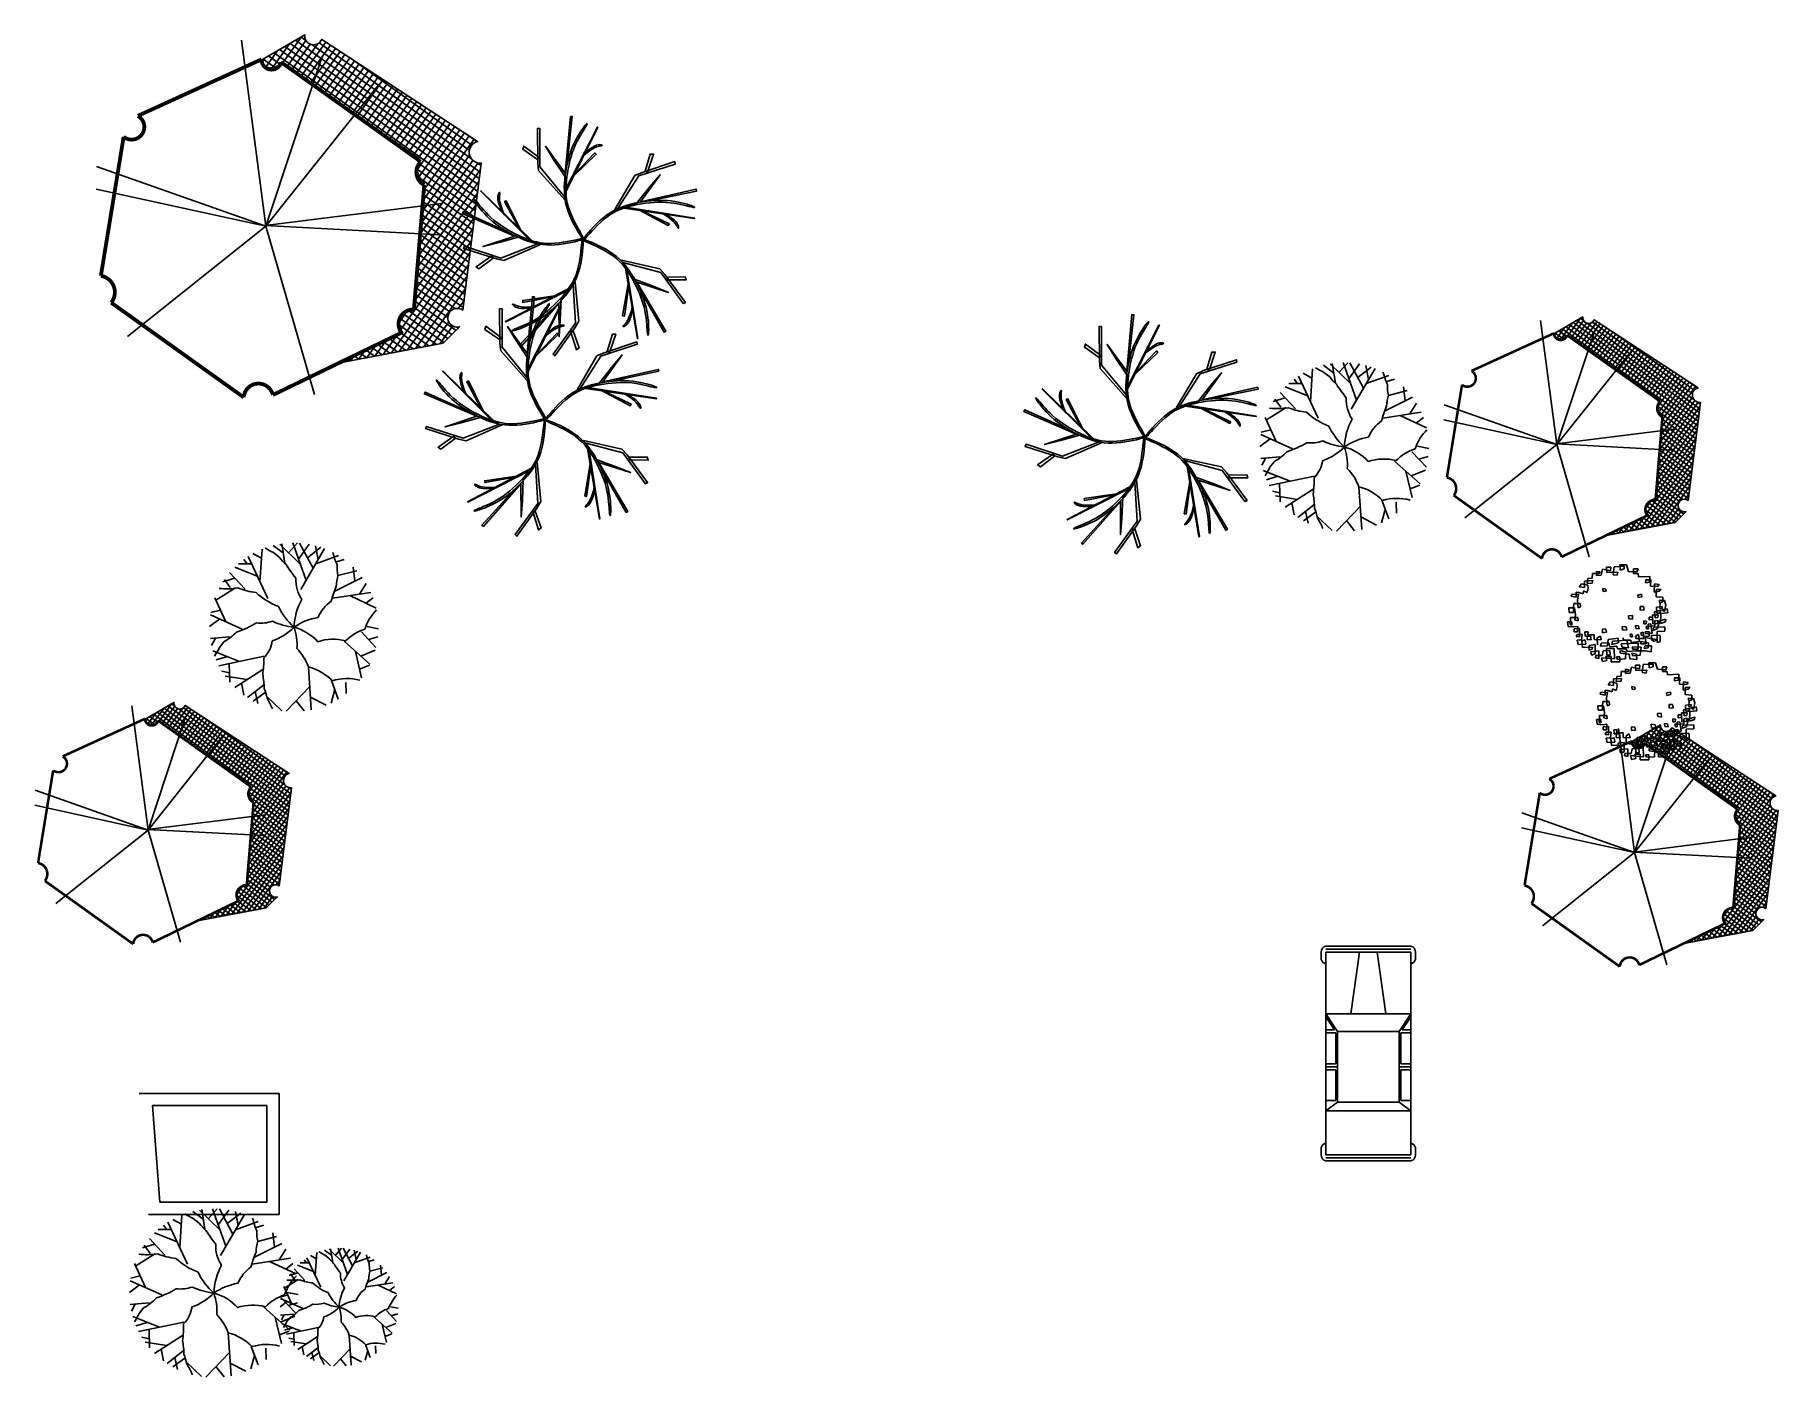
# Model space of a CAD drawing. Header units: millimetres. Extents: x 1505 to 30298, y 3796 to 25980.
import ezdxf

# ---------------------------------------------------------------- set-up
doc = ezdxf.new("R2010")
doc.units = ezdxf.units.MM
doc.header["$LTSCALE"] = 150
doc.header["$MEASUREMENT"] = 0
doc.layers.add('HAT', color=9, linetype='Continuous')
doc.layers.add('TREE', color=3, linetype='Continuous')
doc.styles.add('ATTR', font='romans.shx', dxfattribs={"width": 0.8, "height": 0.96})

# ---------------------------------------------------------------- blocks, each defined once
blk = doc.blocks.new('2P-E314')
at = {"color": 0}
for points in [[(-300.4, 335.4), (-522.7, 462.6), (-517, 471.8), (-247.7, 311.5), (-303.6, 486.2), (-269.1, 402.2), (-229, 293), (-139.4, 235), (-193.8, 443.7), (-364.9, 568), (-358.4, 579.6), (-205.5, 466.7), (-173.5, 438.5), (-126.9, 226.9)], [(202.5, 390.2), (254.7, 641), (265.2, 638.4), (195.9, 332.8), (344.9, 439.9), (275.6, 381.1), (184.2, 309.3), (156.7, 206.1), (338.3, 322.3), (403.7, 523.5), (416.7, 520.8), (356.6, 340.6), (339.6, 301.4), (152.8, 191.7)], [(128, 467.3), (116.2, 488), (105.4, 504.3), (95.6, 516.8), (86.8, 526), (78.8, 532.5), (71.9, 536.8), (65.8, 539.5), (60.7, 541.1), (56.5, 542), (53.3, 542.5), (51.1, 542.4), (50, 541.8), (50, 540.8), (51.1, 539.3), (53.5, 537.5), (57.1, 535.2), (62.1, 532.5), (68.3, 528.7), (75.9, 523.2), (84.9, 515.5), (95.2, 504.7), (106.9, 490.2), (120, 471.4), (134.5, 447.7)], [(142.4, 348.4), (74.4, 489.5), (65.3, 484.3), (148.9, 326.2)], [(-396.7, 288.4), (-419.9, 283.6), (-438.8, 278.4), (-453.7, 272.9), (-465.2, 267.3), (-473.8, 261.8), (-480.1, 256.5), (-484.5, 251.6), (-487.6, 247.2), (-489.8, 243.5), (-491.2, 240.6), (-491.8, 238.5), (-491.6, 237.2), (-490.7, 236.9), (-488.9, 237.6), (-486.4, 239.2), (-483.1, 242), (-479, 245.9), (-473.5, 250.7), (-466, 256.2), (-455.8, 262.3), (-442.3, 268.8), (-425, 275.5), (-403.1, 282.1), (-376, 288.6)], [(-279.2, 265.4), (-434.3, 244.3), (-432.2, 234), (-256.1, 264.7)], [(460.2, 23.6), (476.2, 41.2), (488.4, 56.5), (497.3, 69.7), (503.3, 81), (507, 90.5), (509, 98.5), (509.7, 105), (509.6, 110.4), (509.2, 114.7), (508.6, 117.9), (507.9, 119.9), (507, 120.8), (506, 120.5), (505, 119), (503.9, 116.2), (502.9, 112), (501.8, 106.4), (500.2, 99.3), (497.4, 90.4), (492.7, 79.5), (485.6, 66.3), (475.5, 50.7), (461.7, 32.4), (443.6, 11.3)], [(351.6, -26.8), (464.8, 81.4), (457, 88.5), (332.5, -39.9)], [(-403.6, -159.7), (-593.3, -331.9), (-600.2, -323.6), (-364.6, -117.1), (-548, -116.2), (-457.4, -109.3), (-341.2, -104.9), (-258.4, -37.6), (-473.6, -24.9), (-644.7, -149.2), (-653.7, -139.4), (-499.2, -28.9), (-462.4, -7.2), (-246.8, -28.3)], [(410, -71), (664.6, -43.2), (665.3, -54), (353.3, -82.6), (501.2, -191.1), (423.9, -143.4), (327.3, -78.7), (220.7, -84.4), (387.4, -221.2), (598.8, -221.2), (600.4, -234.5), (410.4, -233), (367.9, -228.9), (205.8, -85.2)], [(-330.4, -161.2), (-358.4, -315.3), (-347.9, -316.4), (-322.7, -139.4)], [(-388.7, -265.8), (-391.3, -289.4), (-392.2, -309), (-391.5, -324.9), (-389.8, -337.5), (-387.2, -347.5), (-384.1, -355), (-380.8, -360.8), (-377.6, -365.1), (-374.8, -368.3), (-372.4, -370.5), (-370.6, -371.8), (-369.3, -372), (-368.7, -371.2), (-368.8, -369.3), (-369.6, -366.4), (-371.2, -362.4), (-373.6, -357.3), (-376.5, -350.6), (-379.5, -341.7), (-382.1, -330.1), (-384.1, -315.3), (-385.1, -296.7), (-384.7, -273.9), (-382.4, -246.1)], [(35.4, -410.9), (140.5, -644.5), (130.5, -648.5), (6.9, -360.6), (-50.7, -534.8), (-29.2, -446.5), (2.6, -334.7), (-35.9, -235.1), (-114.5, -435.8), (-49.1, -637), (-61.2, -642.5), (-118.5, -461.4), (-127.8, -419.7), (-41.1, -221.1)], [(59.4, -341.8), (197.3, -416), (201.6, -406.4), (41.1, -327.7)], [(140.9, -429.5), (162.6, -439.3), (180.9, -446.1), (196.2, -450.5), (208.8, -452.7), (219, -453.3), (227.2, -452.7), (233.7, -451.4), (238.7, -449.6), (242.7, -447.9), (245.5, -446.4), (247.3, -445), (247.8, -443.9), (247.3, -443.1), (245.5, -442.6), (242.5, -442.5), (238.2, -442.8), (232.6, -443.5), (225.3, -444.1), (215.9, -444.2), (204.1, -443.1), (189.4, -440.5), (171.4, -435.7), (149.8, -428.2), (124.1, -417.5)]]:
    blk.add_lwpolyline(points, dxfattribs=at)
for points in [[(-219.2, 479.4), (-217.5, 577.8), (-234.9, 583.4), (-233.7, 477.2)], [(119.6, 143), (132.4, 161.4), (143.7, 180), (153.6, 199), (162.3, 218.3), (169.8, 238), (176.4, 258.2), (182.2, 278.9), (187.2, 300.1), (191.7, 322), (195.5, 344.2), (198.6, 366.8), (201, 389.6), (202.6, 412.3), (203.4, 434.9), (203.3, 457.2), (202.2, 479), (200.2, 500.3), (197.4, 520.6), (193.9, 539.9), (190.1, 557.9), (186, 574.4), (181.8, 589.1), (177.8, 601.8), (174.2, 612.3), (171, 620.3), (168.4, 626), (166.4, 629.2), (165.1, 630.1), (164.5, 628.5), (164.7, 624.6), (165.6, 618.3), (167.4, 609.7), (170, 598.7), (173.2, 585.7), (176.9, 570.7), (180.6, 554), (184.3, 535.8), (187.6, 516.4), (190.3, 495.8), (192.2, 474.3), (193.1, 452.1), (192.9, 429.4), (191.9, 406.4), (190, 383.4), (187.3, 360.4), (184, 337.8), (180.1, 315.7), (175.7, 294.2), (170.8, 273.7), (165.3, 254), (159.1, 235), (151.9, 216.5), (143.7, 198.6), (134.3, 181), (123.4, 163.6), (111.1, 146.5), (97.1, 129.4), (82, 112.6), (66.2, 96.3), (50.3, 80.8), (34.9, 66.4), (20.5, 53.1), (7.6, 41.4), (-3.2, 31.4), (-11.5, 23.3), (-17.2, 17.3), (-20.4, 13.3), (-21, 11.4), (-19.1, 11.7), (-14.8, 14.2), (-7.9, 18.9), (1.4, 25.9), (13, 35.2), (26.6, 46.5), (41.5, 59.7), (57.4, 74.3), (73.6, 90.3), (89.7, 107.2), (105.2, 124.9)], [(165.9, 251.8), (105.8, 629.2), (103.2, 629.2), (160.7, 240)], [(364.5, 357.6), (458.5, 386.3), (458.5, 404.6), (357.9, 370.7)], [(-180, 257.9), (-557.5, 317.3), (-558.3, 314.9), (-170.4, 249.3)], [(-90.8, 180.2), (-104.4, 198.1), (-118.6, 214.6), (-133.6, 229.9), (-149.2, 244.1), (-165.7, 257.4), (-182.8, 269.9), (-200.7, 281.7), (-219.4, 293.1), (-238.8, 304.1), (-258.8, 314.6), (-279.3, 324.5), (-300.2, 333.9), (-321.3, 342.4), (-342.6, 350.2), (-363.8, 356.9), (-384.9, 362.7), (-405.7, 367.3), (-425.9, 370.9), (-445.3, 373.6), (-463.6, 375.5), (-480.6, 376.6), (-495.8, 377.2), (-509.2, 377.4), (-520.3, 377.1), (-528.9, 376.6), (-535.1, 375.9), (-538.8, 375), (-540, 374.1), (-538.7, 373), (-534.9, 371.9), (-528.6, 370.9), (-519.9, 369.9), (-508.7, 369), (-495.3, 368), (-479.9, 366.9), (-462.9, 365.3), (-444.5, 363.2), (-424.9, 360.3), (-404.5, 356.5), (-383.4, 351.7), (-362.1, 345.6), (-340.5, 338.5), (-319, 330.4), (-297.7, 321.5), (-276.7, 311.8), (-256.2, 301.7), (-236.3, 291.1), (-217.3, 280.3), (-199.3, 269.3), (-182.3, 258), (-166.1, 246.2), (-150.8, 233.7), (-136.2, 220.3), (-122.4, 205.9), (-109.3, 190.3), (-96.8, 173.2), (-84.8, 154.6), (-73.5, 135), (-62.9, 115), (-53.1, 95.2), (-44.1, 76), (-36, 58.2), (-28.8, 42.3), (-22.6, 29), (-17.5, 18.6), (-13.5, 11.2), (-10.7, 7), (-9.2, 5.8), (-8.9, 7.7), (-9.9, 12.7), (-12.2, 20.6), (-16, 31.6), (-21.2, 45.6), (-27.8, 61.9), (-35.7, 80.2), (-44.8, 99.8), (-54.9, 120.2), (-66, 140.8), (-78, 160.9)], [(267, -79), (607.4, 94.8), (606.6, 97.3), (254.2, -77.7)], [(-191.2, -8.4), (-212.4, -15.7), (-232.5, -24.2), (-251.7, -33.7), (-270, -44.2), (-287.7, -55.7), (-304.9, -68.2), (-321.7, -81.5), (-338.3, -95.8), (-354.7, -110.8), (-370.9, -126.6), (-386.8, -143), (-402.1, -160), (-416.8, -177.5), (-430.7, -195.3), (-443.7, -213.4), (-455.6, -231.7), (-466.5, -250), (-476.2, -268.2), (-484.7, -285.8), (-492.1, -302.6), (-498.5, -318.4), (-503.8, -332.7), (-508, -345.3), (-511.2, -356), (-513.4, -364.4), (-514.6, -370.4), (-515, -374.2), (-514.4, -375.7), (-513, -374.7), (-510.8, -371.5), (-507.9, -365.8), (-504.2, -357.8), (-499.9, -347.5), (-494.9, -335), (-489, -320.8), (-482.2, -305.1), (-474.5, -288.2), (-465.7, -270.5), (-455.8, -252.2), (-444.7, -233.7), (-432.4, -215.2), (-418.9, -197), (-404.6, -179), (-389.5, -161.5), (-373.9, -144.5), (-357.9, -128.1), (-341.7, -112.5), (-325.5, -97.8), (-309.5, -84.1), (-293.5, -71.3), (-277.2, -59.6), (-260.6, -48.9), (-243.4, -39.2), (-225.5, -30.5), (-206.5, -22.8), (-186.4, -16.2), (-165.1, -10.6), (-142.9, -5.9), (-120.6, -2), (-98.7, 1.2), (-77.7, 3.9), (-58.3, 6.1), (-40.9, 8), (-26.3, 9.7), (-14.8, 11.4), (-6.7, 12.9), (-1.8, 14.2), (-0.2, 15.4), (-1.9, 16.3), (-6.9, 16.8), (-15.2, 17), (-26.8, 16.8), (-41.7, 16.2), (-59.3, 15), (-79.1, 13.1), (-100.6, 10.6), (-123.1, 7.2), (-146, 3), (-169, -2.2)], [(-42.9, -162.2), (-42.4, -184.6), (-40.6, -206.3), (-37.5, -227.5), (-33.2, -248.2), (-27.7, -268.6), (-21.2, -288.8), (-13.7, -308.9), (-5.3, -329.1), (4, -349.3), (14, -369.6), (24.7, -389.7), (36.2, -409.5), (48.2, -428.9), (60.9, -447.6), (74.1, -465.6), (87.8, -482.6), (101.9, -498.6), (116.1, -513.4), (130.2, -527), (143.9, -539.3), (156.9, -550.2), (168.9, -559.6), (179.7, -567.6), (188.8, -573.9), (196.1, -578.6), (201.5, -581.6), (205, -583.1), (206.5, -583), (206.1, -581.4), (203.7, -578.3), (199.2, -573.8), (192.7, -567.8), (184.2, -560.5), (173.9, -551.9), (162.2, -541.9), (149.3, -530.6), (135.7, -518), (121.5, -504.2), (107.2, -489.2), (93, -472.9), (79.3, -455.4), (66.1, -437), (53.4, -417.8), (41.4, -398), (30.1, -377.9), (19.5, -357.6), (9.6, -337.4), (0.6, -317.5), (-7.5, -298), (-14.6, -278.8), (-20.8, -259.8), (-25.8, -240.7), (-29.8, -221.3), (-32.5, -201.5), (-33.9, -181.2), (-34, -160), (-32.7, -138), (-30.3, -115.5), (-27.1, -93.1), (-23.4, -71.2), (-19.5, -50.4), (-15.6, -31.2), (-12.1, -14.2), (-9.2, 0.3), (-7.2, 11.7), (-6.1, 19.9), (-5.9, 25), (-6.5, 26.9), (-7.8, 25.6), (-9.9, 21), (-12.7, 13.1), (-16.1, 2), (-20, -12.3), (-24.3, -29.5), (-28.7, -48.9), (-32.9, -70.1), (-36.7, -92.5), (-39.8, -115.7), (-41.9, -139.1)], [(149.2, -68.6), (170.6, -75.1), (191.9, -80.1), (213, -83.7), (234, -85.9), (255.1, -87), (276.3, -87.1), (297.8, -86.2), (319.5, -84.4), (341.7, -81.9), (364.1, -78.6), (386.5, -74.6), (408.9, -69.9), (431, -64.4), (452.8, -58.1), (473.9, -51.1), (494.4, -43.4), (513.9, -34.9), (532.4, -25.9), (549.7, -16.7), (565.6, -7.4), (580, 1.5), (592.7, 10), (603.5, 17.8), (612.4, 24.5), (619.1, 30), (623.7, 34.2), (626.1, 37.1), (626.5, 38.6), (624.8, 38.7), (621.1, 37.3), (615.5, 34.5), (607.8, 30.1), (598.2, 24.3), (586.8, 17.1), (573.7, 9.1), (559, 0.3), (542.8, -8.8), (525.3, -17.9), (506.6, -26.9), (486.7, -35.3), (465.9, -43), (444.3, -49.9), (422.1, -56), (399.6, -61.3), (376.9, -65.9), (354.4, -69.7), (332.1, -72.8), (310.4, -75.2), (289.3, -76.9), (268.9, -77.8), (248.9, -77.7), (229.1, -76.7), (209.5, -74.4), (189.9, -70.9), (170, -65.9), (149.9, -59.5), (129.3, -51.4), (108.7, -42.2), (88.3, -32.3), (68.7, -22), (50.2, -11.8), (33.1, -2.2), (18, 6.5), (5.1, 13.7), (-5.1, 19.1), (-12.6, 22.7), (-17.4, 24.4), (-19.4, 24.5), (-18.5, 22.8), (-14.8, 19.4), (-8.2, 14.3), (1.3, 7.6), (13.8, -0.6), (28.7, -10), (45.8, -20.1), (64.7, -30.7), (84.8, -41.2), (105.9, -51.3), (127.5, -60.6)], [(-515.5, -38.1), (-608.5, -6), (-619.2, -20.8), (-517.9, -52.5)], [(-292.7, -69.2), (-465.9, -409.9), (-463.8, -411.4), (-281.5, -62.8)], [(-16.4, -277.4), (254.1, -547.4), (256.2, -545.9), (-19.1, -264.8)], [(429, -235.2), (485.4, -315.8), (502.8, -310.1), (439.4, -225)], [(-114.9, -479.7), (-174.1, -558.3), (-163.3, -573.1), (-101.9, -486.5)]]:
    blk.add_lwpolyline(points, close=True, dxfattribs=at)
blk = doc.blocks.new('EE')
for p, q in [((-8, 4300), (2300, 4300)), ((208, 4100), (2100, 4100)), ((331, 2500), (208, 4100)), ((2100, 2500), (2100, 4100)), ((2300, 2300), (2300, 4300)), ((331, 2500), (2100, 2500)), ((146, 2300), (2300, 2300))]:
    blk.add_line(p, q)

msp = doc.modelspace()

# ---------------------------------------------------------------- linework, layer by layer
at = {"color": 9, "lineweight": 25}
for p, q in [((5909, 25949), (5596, 25510)), ((5982, 25886), (5901, 25944)), ((5510, 25715), (5323, 25454)), ((5552, 25497), (5365, 25631)), ((5710, 25832), (5427, 25436)), ((8805, 23286), (5455, 25683)), ((8819, 23392), (5544, 25735)), ((8832, 23499), (5633, 25787)), ((5981, 25887), (5673, 25456)), ((8845, 23605), (5722, 25839)), ((6053, 25825), (5750, 25402)), ((8859, 23712), (5812, 25892)), ((6171, 25828), (5827, 25348)), ((6310, 25860), (5904, 25294)), ((6389, 25808), (5982, 25239)), ((6468, 25756), (6059, 25185)), ((8714, 23931), (6077, 25818)), ((6547, 25705), (6136, 25131)), ((8680, 24071), (6200, 25846)), ((6626, 25653), (6213, 25077)), ((5311, 25599), (5250, 25514)), ((5465, 25444), (5276, 25579)), ((6705, 25601), (6291, 25023)), ((6784, 25550), (6368, 24968)), ((6863, 25498), (6445, 24914)), ((6942, 25446), (6522, 24860)), ((7021, 25394), (6600, 24806)), ((7100, 25343), (6677, 24752)), ((8721, 24158), (6694, 25608)), ((7179, 25291), (6754, 24697)), ((7258, 25239), (6831, 24643)), ((7337, 25188), (6909, 24589)), ((7416, 25136), (6986, 24535)), ((7495, 25084), (7063, 24481)), ((7574, 25032), (7140, 24426)), ((7653, 24981), (7218, 24372)), ((7732, 24929), (7295, 24318)), ((7811, 24877), (7372, 24264)), ((7890, 24825), (7449, 24210)), ((7969, 24774), (7527, 24156)), ((8048, 24722), (7604, 24101)), ((8127, 24670), (7681, 24047)), ((8206, 24619), (7758, 23993)), ((8364, 24515), (7822, 23757)), ((8285, 24567), (7836, 23939)), ((8443, 24463), (7851, 23636)), ((8759, 24257), (7896, 23050)), ((8680, 24308), (7908, 23229)), ((8522, 24412), (7909, 23555)), ((8601, 24360), (7921, 23409)), ((8804, 24215), (8601, 24360)), ((8739, 23904), (7871, 22691)), ((8685, 23990), (7883, 22870)), ((8779, 23073), (7821, 23758)), ((8792, 23179), (7839, 23861)), ((8864, 23755), (7846, 22331)), ((8825, 23862), (7858, 22511)), ((8872, 23818), (8803, 23867)), ((8815, 23361), (7821, 21972)), ((8839, 23558), (7833, 22152)), ((8765, 22966), (7865, 23611)), ((8738, 22753), (7916, 23342)), ((8752, 22860), (7924, 23452)), ((8790, 23165), (7808, 21793)), ((8712, 22541), (7901, 23121)), ((8725, 22647), (7908, 23231)), ((8741, 22771), (7552, 21110)), ((8765, 22968), (7796, 21613)), ((8672, 22221), (7878, 22789)), ((8685, 22328), (7885, 22900)), ((8698, 22434), (7893, 23010)), ((8716, 22575), (7390, 20721)), ((8645, 22008), (7862, 22568)), ((8658, 22115), (7870, 22679)), ((8691, 22378), (7524, 20746)), ((8667, 22181), (7658, 20772)), ((8605, 21689), (7839, 22237)), ((8618, 21795), (7847, 22347)), ((8632, 21902), (7855, 22458)), ((8642, 21985), (7792, 20797)), ((8445, 21455), (7816, 21905)), ((8578, 21476), (7824, 22016)), ((8591, 21582), (7832, 22126)), ((8326, 21308), (7801, 21684)), ((8359, 21400), (7809, 21795)), ((8617, 21788), (7927, 20823)), ((7675, 21444), (7527, 21237)), ((8257, 20893), (7584, 21375)), ((8325, 20961), (7660, 21437)), ((8393, 21028), (7785, 21463)), ((8461, 21096), (7793, 21574)), ((8593, 21591), (8498, 21459)), ((8010, 20839), (7529, 21182)), ((8138, 20863), (7538, 21292)), ((7882, 20814), (7556, 21047)), ((8341, 21239), (8061, 20848)), ((8406, 21169), (8195, 20874)), ((8510, 21152), (8492, 21126)), ((26637, 21065), (26597, 21008)), ((26740, 20962), (26614, 21051)), ((26770, 21143), (26646, 20968)), ((26798, 20997), (26674, 21086)), ((26903, 21220), (26714, 20957)), ((28967, 19523), (26733, 21121)), ((28976, 19594), (26793, 21156)), ((27036, 21298), (26827, 21006)), ((28985, 19665), (26852, 21191)), ((27084, 21257), (26878, 20970)), ((28994, 19736), (26912, 21225)), ((27132, 21216), (26930, 20934)), ((29002, 19807), (26971, 21260)), ((27211, 21218), (26981, 20898)), ((27085, 21256), (27031, 21295)), ((27303, 21239), (27033, 20861)), ((27356, 21204), (27084, 20825)), ((27408, 21170), (27136, 20789)), ((28906, 19953), (27148, 21211)), ((27461, 21136), (27187, 20753)), ((28883, 20047), (27230, 21230)), ((27514, 21101), (27239, 20717)), ((27566, 21067), (27290, 20681)), ((27619, 21032), (27342, 20645)), ((28910, 20105), (27560, 21071)), ((6951, 20756), (6853, 20619)), ((7113, 20668), (6974, 20767)), ((7128, 20841), (6987, 20644)), ((7241, 20692), (7071, 20814)), ((7305, 20926), (7121, 20670)), ((7369, 20717), (7168, 20861)), ((7482, 21012), (7255, 20695)), ((7497, 20741), (7265, 20907)), ((7625, 20766), (7362, 20954)), ((7753, 20790), (7459, 21001)), ((27672, 20998), (27393, 20609)), ((27724, 20963), (27445, 20572)), ((27777, 20929), (27496, 20536)), ((27830, 20894), (27548, 20500)), ((27883, 20860), (27599, 20464)), ((27935, 20825), (27651, 20428)), ((27988, 20791), (27702, 20392)), ((28041, 20756), (27754, 20356)), ((6597, 20586), (6584, 20568)), ((6600, 20571), (6586, 20581)), ((6728, 20595), (6683, 20627)), ((6774, 20671), (6718, 20593)), ((6856, 20619), (6780, 20674)), ((6985, 20644), (6877, 20721)), ((28093, 20722), (27805, 20319)), ((28146, 20687), (27857, 20283)), ((28199, 20653), (27908, 20247)), ((28251, 20618), (27960, 20211)), ((28304, 20584), (28011, 20175)), ((28357, 20549), (28063, 20139)), ((28409, 20515), (28114, 20103)), ((28462, 20480), (28166, 20067)), ((28515, 20446), (28217, 20030)), ((28567, 20411), (28269, 19994)), ((28673, 20342), (28311, 19837)), ((28620, 20377), (28320, 19958)), ((28725, 20308), (28331, 19756)), ((28936, 20170), (28360, 19366)), ((28883, 20205), (28369, 19485)), ((28778, 20274), (28370, 19703)), ((28831, 20239), (28377, 19605)), ((28966, 20142), (28831, 20239)), ((28958, 19452), (28323, 19906)), ((28980, 19907), (28336, 19006)), ((28923, 19935), (28344, 19126)), ((28886, 19993), (28352, 19246)), ((29011, 19878), (28966, 19911)), ((28949, 19381), (28311, 19837)), ((28990, 19704), (28319, 18767)), ((29006, 19836), (28327, 18887)), ((28940, 19310), (28340, 19739)), ((28931, 19239), (28379, 19634)), ((28940, 19311), (28294, 18408)), ((28957, 19442), (28302, 18527)), ((28973, 19573), (28311, 18647)), ((28896, 18955), (28359, 19339)), ((28904, 19026), (28364, 19413)), ((28913, 19097), (28369, 19487)), ((28922, 19168), (28374, 19560)), ((28907, 19049), (28023, 17813)), ((28924, 19180), (28131, 18072)), ((28860, 18671), (28338, 19045)), ((28869, 18742), (28343, 19118)), ((28878, 18813), (28348, 19192)), ((28887, 18884), (28354, 19266)), ((28891, 18918), (28113, 17830)), ((28874, 18787), (28202, 17847)), ((28824, 18387), (28318, 18750)), ((28833, 18458), (28323, 18823)), ((28842, 18529), (28328, 18897)), ((28851, 18600), (28333, 18971)), ((28858, 18656), (28292, 17864)), ((28647, 18205), (28297, 18455)), ((28670, 18266), (28302, 18529)), ((28727, 18302), (28307, 18602)), ((28815, 18316), (28313, 18676)), ((28841, 18524), (28381, 17881)), ((28213, 18295), (28115, 18157)), ((28522, 17908), (28122, 18194)), ((28602, 17928), (28152, 18249)), ((28647, 17973), (28203, 18290)), ((28692, 18018), (28287, 18308)), ((28737, 18063), (28292, 18381)), ((28657, 18158), (28471, 17898)), ((28825, 18393), (28762, 18305)), ((27848, 17893), (27755, 17762)), ((27924, 17794), (27811, 17875)), ((27966, 17950), (27844, 17779)), ((28009, 17810), (27875, 17906)), ((28084, 18007), (27934, 17796)), ((28095, 17826), (27940, 17937)), ((28180, 17843), (28005, 17968)), ((28266, 17859), (28069, 17999)), ((28436, 17891), (28116, 18121)), ((28351, 17875), (28134, 18031)), ((28701, 18112), (28560, 17915)), ((28770, 18101), (28758, 18083)), ((27495, 17723), (27486, 17711)), ((27497, 17713), (27488, 17719)), ((27582, 17729), (27552, 17751)), ((27612, 17780), (27576, 17728)), ((27668, 17745), (27617, 17782)), ((27730, 17836), (27665, 17745)), ((27753, 17762), (27681, 17813)), ((27838, 17778), (27746, 17844)), ((3367, 14694), (3326, 14637)), ((3500, 14771), (3375, 14597)), ((3528, 14626), (3403, 14715)), ((3633, 14849), (3444, 14585)), ((5697, 13152), (3463, 14750)), ((5706, 13223), (3522, 14784)), ((3766, 14927), (3557, 14635)), ((5714, 13294), (3582, 14819)), ((3814, 14886), (3608, 14599)), ((5723, 13365), (3641, 14854)), ((3862, 14845), (3660, 14562)), ((5732, 13436), (3701, 14889)), ((3941, 14847), (3711, 14526)), ((3815, 14885), (3760, 14924)), ((4033, 14868), (3763, 14490)), ((4086, 14833), (3814, 14454)), ((4138, 14799), (3866, 14418)), ((5636, 13582), (3878, 14840)), ((4191, 14764), (3917, 14382)), ((5613, 13675), (3960, 14858)), ((4244, 14730), (3969, 14346)), ((4296, 14695), (4020, 14309)), ((5640, 13733), (4289, 14700)), ((3470, 14590), (3344, 14680)), ((4349, 14661), (4072, 14273)), ((4402, 14626), (4123, 14237)), ((4454, 14592), (4175, 14201)), ((4507, 14557), (4226, 14165)), ((4560, 14523), (4278, 14129)), ((4612, 14488), (4329, 14093)), ((4665, 14454), (4381, 14057)), ((4718, 14419), (4432, 14020)), ((28054, 14399), (27929, 14225)), ((28187, 14477), (27998, 14213)), ((30259, 12850), (28076, 14412)), ((28320, 14554), (28111, 14262)), ((30268, 12921), (28136, 14447)), ((28368, 14514), (28162, 14226)), ((30277, 12992), (28195, 14482)), ((28415, 14472), (28214, 14190)), ((30286, 13063), (28255, 14516)), ((28494, 14474), (28265, 14154)), ((28368, 14513), (28314, 14551)), ((28587, 14495), (28317, 14118)), ((28639, 14461), (28368, 14082)), ((28692, 14426), (28420, 14046)), ((30190, 13209), (28432, 14467)), ((30167, 13303), (28513, 14486)), ((4770, 14385), (4484, 13984)), ((4823, 14350), (4535, 13948)), ((4876, 14316), (4587, 13912)), ((4928, 14282), (4638, 13876)), ((4981, 14247), (4690, 13840)), ((5034, 14213), (4741, 13804)), ((5086, 14178), (4793, 13768)), ((5139, 14144), (4844, 13731)), ((5192, 14109), (4896, 13695)), ((27921, 14321), (27880, 14265)), ((28023, 14218), (27898, 14308)), ((28081, 14254), (27957, 14343)), ((30250, 12779), (28017, 14377)), ((28745, 14392), (28471, 14009)), ((28797, 14357), (28523, 13973)), ((28850, 14323), (28574, 13937)), ((28903, 14288), (28626, 13901)), ((28955, 14254), (28677, 13865)), ((29008, 14220), (28729, 13829)), ((29061, 14185), (28780, 13793)), ((29113, 14151), (28832, 13757)), ((30194, 13361), (28843, 14328)), ((29166, 14116), (28883, 13720)), ((5244, 14075), (4947, 13659)), ((5297, 14040), (4999, 13623)), ((5402, 13971), (5041, 13466)), ((5350, 14006), (5050, 13587)), ((5455, 13937), (5060, 13385)), ((5508, 13902), (5099, 13331)), ((5613, 13833), (5099, 13114)), ((5561, 13868), (5107, 13234)), ((5696, 13771), (5561, 13868)), ((29219, 14082), (28935, 13684)), ((29271, 14047), (28986, 13648)), ((29324, 14013), (29038, 13612)), ((29377, 13978), (29089, 13576)), ((29429, 13944), (29140, 13540)), ((29482, 13909), (29192, 13504)), ((29535, 13875), (29243, 13467)), ((29587, 13840), (29295, 13431)), ((5688, 13081), (5052, 13535)), ((5710, 13536), (5065, 12635)), ((5652, 13564), (5074, 12755)), ((5616, 13621), (5082, 12875)), ((5666, 13799), (5090, 12994)), ((5741, 13506), (5695, 13539)), ((29640, 13806), (29346, 13395)), ((29693, 13771), (29398, 13359)), ((29746, 13737), (29449, 13323)), ((29798, 13702), (29501, 13287)), ((29851, 13668), (29552, 13251)), ((29956, 13599), (29595, 13093)), ((29904, 13633), (29604, 13215)), ((30009, 13564), (29614, 13013)), ((5679, 13010), (5041, 13466)), ((5719, 13333), (5049, 12396)), ((5736, 13464), (5057, 12515)), ((5670, 12939), (5070, 13368)), ((5661, 12868), (5109, 13263)), ((30170, 13249), (29636, 12502)), ((30220, 13426), (29644, 12622)), ((30167, 13461), (29652, 12742)), ((30062, 13530), (29653, 12959)), ((30114, 13495), (29661, 12861)), ((30250, 13398), (30114, 13495)), ((5687, 13071), (5032, 12156)), ((5703, 13202), (5040, 12276)), ((5625, 12584), (5088, 12968)), ((5634, 12655), (5094, 13042)), ((5643, 12726), (5099, 13115)), ((5652, 12797), (5104, 13189)), ((30233, 12637), (29595, 13094)), ((30273, 12961), (29602, 12023)), ((30241, 12708), (29606, 13163)), ((30290, 13092), (29611, 12143)), ((30263, 13163), (29619, 12263)), ((30224, 12566), (29623, 12996)), ((30206, 13192), (29627, 12383)), ((30295, 13134), (30249, 13167)), ((5637, 12678), (4753, 11442)), ((5654, 12809), (4861, 11701)), ((5670, 12940), (5024, 12036)), ((5590, 12300), (5068, 12673)), ((5599, 12371), (5073, 12747)), ((5608, 12442), (5078, 12821)), ((5616, 12513), (5083, 12894)), ((30240, 12699), (29586, 11784)), ((30257, 12830), (29594, 11904)), ((30188, 12282), (29647, 12669)), ((30197, 12353), (29652, 12743)), ((30206, 12424), (29658, 12817)), ((30215, 12495), (29663, 12890)), ((5621, 12547), (4842, 11459)), ((5604, 12415), (4932, 11476)), ((5563, 12087), (5053, 12452)), ((5572, 12158), (5058, 12526)), ((5581, 12229), (5063, 12600)), ((30207, 12436), (29415, 11329)), ((30224, 12567), (29578, 11664)), ((30161, 12070), (29632, 12448)), ((30170, 12141), (29637, 12522)), ((30179, 12212), (29642, 12596)), ((5588, 12284), (5021, 11493)), ((5399, 11895), (5032, 12157)), ((5457, 11931), (5037, 12231)), ((5545, 11945), (5042, 12305)), ((5554, 12016), (5048, 12379)), ((5571, 12153), (5111, 11510)), ((30191, 12305), (29307, 11069)), ((30174, 12174), (29396, 11086)), ((30126, 11786), (29612, 12154)), ((30135, 11857), (29617, 12227)), ((30143, 11928), (29622, 12301)), ((30152, 11999), (29627, 12375)), ((4943, 11924), (4845, 11786)), ((5252, 11536), (4852, 11823)), ((5331, 11557), (4882, 11878)), ((5377, 11602), (4933, 11919)), ((5422, 11647), (5017, 11937)), ((5467, 11692), (5022, 12010)), ((5377, 11833), (5027, 12084)), ((5555, 12022), (5491, 11933)), ((30158, 12043), (29486, 11103)), ((30142, 11912), (29575, 11120)), ((30010, 11559), (29591, 11859)), ((30099, 11573), (29596, 11933)), ((30108, 11644), (29601, 12006)), ((30117, 11715), (29606, 12080)), ((4578, 11522), (4484, 11391)), ((4696, 11579), (4574, 11408)), ((4739, 11439), (4605, 11535)), ((4814, 11635), (4663, 11425)), ((4825, 11455), (4670, 11566)), ((4910, 11471), (4734, 11597)), ((4995, 11488), (4799, 11628)), ((5166, 11520), (4846, 11749)), ((5081, 11504), (4864, 11659)), ((5387, 11787), (5200, 11527)), ((5431, 11740), (5290, 11544)), ((5500, 11729), (5488, 11712)), ((29497, 11551), (29398, 11414)), ((29930, 11229), (29487, 11547)), ((29976, 11274), (29570, 11564)), ((30021, 11319), (29576, 11638)), ((29931, 11461), (29581, 11711)), ((29953, 11522), (29586, 11785)), ((30125, 11781), (29665, 11137)), ((30109, 11650), (30045, 11561)), ((4312, 11358), (4282, 11379)), ((4342, 11408), (4305, 11357)), ((4397, 11374), (4347, 11410)), ((4460, 11465), (4395, 11374)), ((4483, 11390), (4411, 11442)), ((4568, 11407), (4476, 11473)), ((4654, 11423), (4541, 11504)), ((29368, 11263), (29217, 11052)), ((29549, 11115), (29353, 11256)), ((29720, 11148), (29400, 11377)), ((29805, 11164), (29405, 11450)), ((29635, 11132), (29417, 11287)), ((29885, 11184), (29436, 11506)), ((29941, 11415), (29754, 11154)), ((29984, 11368), (29844, 11171)), ((30054, 11357), (30041, 11340)), ((28778, 10979), (28770, 10967)), ((28780, 10969), (28771, 10976)), ((28866, 10986), (28836, 11007)), ((28896, 11036), (28859, 10984)), ((28951, 11002), (28900, 11038)), ((29014, 11093), (28949, 11001)), ((29037, 11018), (28965, 11069)), ((29122, 11034), (29030, 11100)), ((29132, 11150), (29038, 11018)), ((29207, 11050), (29094, 11131)), ((29250, 11206), (29128, 11035)), ((29293, 11067), (29159, 11162)), ((29378, 11083), (29224, 11194)), ((29464, 11099), (29288, 11225))]:
    msp.add_line(p, q, dxfattribs=at)
at = {"color": 7, "lineweight": 25}
for p, q in [((5322, 22815), (4918, 25890)), ((6250, 25619), (5322, 22815)), ((7191, 25166), (5322, 22815)), ((5322, 22815), (2525, 23802)), ((2517, 23427), (5322, 22815)), ((8221, 23193), (5308, 22828)), ((5322, 22815), (3037, 20996)), ((5308, 22828), (8189, 22677)), ((6123, 20033), (5322, 22815)), ((3375, 12838), (3105, 14888)), ((3993, 14707), (3375, 12838)), ((4621, 14405), (3375, 12838)), ((1505, 13246), (3375, 12838)), ((3375, 12838), (1510, 13496)), ((5307, 13090), (3365, 12846)), ((3375, 12838), (1851, 11625)), ((3365, 12846), (5286, 12746)), ((3909, 10983), (3375, 12838)), ((4224, 11351), (4216, 11340)), ((4227, 11342), (4217, 11348))]:
    msp.add_line(p, q, dxfattribs=at)
at = {"color": 0, "lineweight": 25}
for p, q in [((26645, 19209), (26375, 21259)), ((27263, 21078), (26645, 19209)), ((27891, 20776), (26645, 19209)), ((24775, 19617), (26645, 19209)), ((26645, 19209), (24780, 19867)), ((28577, 19461), (26636, 19218)), ((26645, 19209), (25122, 17997)), ((26636, 19218), (28556, 19117)), ((27179, 17355), (26645, 19209)), ((27928, 12465), (27659, 14515)), ((28547, 14335), (27928, 12465)), ((29174, 14033), (27928, 12465)), ((27928, 12465), (26064, 13123)), ((26058, 12873), (27928, 12465)), ((29861, 12718), (27919, 12474)), ((27928, 12465), (26405, 11253)), ((27919, 12474), (29840, 12373)), ((28462, 10611), (27928, 12465))]:
    msp.add_line(p, q, dxfattribs=at)
at = {"lineweight": 25}
for p, q in [((27156, 16994), (27146, 16911)), ((27225, 17001), (27156, 16994)), ((27230, 17078), (27225, 17001)), ((27342, 17078), (27230, 17078)), ((27298, 17113), (27357, 17106)), ((27298, 17043), (27298, 17113)), ((27377, 17050), (27298, 17043)), ((27357, 17106), (27342, 17078)), ((27396, 17148), (27377, 17050)), ((27528, 17120), (27396, 17148)), ((27465, 17183), (27533, 17183)), ((27470, 17092), (27465, 17183)), ((27651, 17099), (27470, 17092)), ((27533, 17183), (27528, 17120)), ((27592, 17190), (27572, 17057)), ((27572, 17057), (27641, 17050)), ((27754, 17197), (27592, 17190)), ((27641, 17050), (27651, 17099)), ((27685, 17218), (27690, 17134)), ((27793, 17218), (27685, 17218)), ((27690, 17134), (27758, 17155)), ((27758, 17155), (27754, 17197)), ((27827, 17113), (27793, 17218)), ((27964, 17106), (27827, 17113)), ((27910, 17155), (27984, 17155)), ((27910, 17078), (27910, 17155)), ((27988, 17078), (27910, 17078)), ((27984, 17155), (27964, 17106)), ((27993, 17022), (27988, 17078)), ((28179, 17029), (27993, 17022)), ((28175, 16932), (28179, 17029)), ((26882, 16701), (26887, 16729)), ((26960, 16687), (26882, 16701)), ((26887, 16729), (27000, 16736)), ((27009, 16764), (26960, 16771)), ((26960, 16771), (26960, 16687)), ((27000, 16736), (26985, 16638)), ((27078, 16743), (27009, 16764)), ((27014, 16855), (27049, 16904)), ((27102, 16848), (27014, 16855)), ((27049, 16904), (27156, 16883)), ((27083, 16792), (27078, 16743)), ((27146, 16764), (27083, 16792)), ((27235, 16960), (27102, 16953)), ((27102, 16953), (27102, 16848)), ((27146, 16911), (27225, 16918)), ((27161, 16827), (27146, 16764)), ((27156, 16883), (27161, 16827)), ((27225, 16918), (27235, 16960)), ((27450, 16820), (27401, 16827)), ((27401, 16827), (27411, 16778)), ((27411, 16778), (27460, 16785)), ((27460, 16785), (27450, 16820)), ((28042, 16736), (27979, 16722)), ((27979, 16722), (27984, 16680)), ((28047, 16694), (28042, 16736)), ((28111, 16973), (28106, 16925)), ((28106, 16925), (28175, 16932)), ((28194, 16973), (28111, 16973)), ((28189, 16869), (28194, 16973)), ((28312, 16862), (28189, 16869)), ((28253, 16771), (28258, 16904)), ((28341, 16785), (28253, 16771)), ((28258, 16904), (28331, 16897)), ((28282, 16813), (28365, 16813)), ((28282, 16694), (28282, 16813)), ((28331, 16897), (28312, 16862)), ((28365, 16813), (28341, 16785)), ((26843, 16512), (26936, 16512)), ((26848, 16435), (26843, 16512)), ((26921, 16435), (26848, 16435)), ((26926, 16582), (26916, 16512)), ((26916, 16512), (26921, 16435)), ((27029, 16582), (26926, 16582)), ((26936, 16512), (26951, 16393)), ((26985, 16638), (26995, 16512)), ((26995, 16512), (27034, 16526)), ((27034, 16526), (27029, 16582)), ((27984, 16680), (28047, 16694)), ((28077, 16533), (28018, 16533)), ((28018, 16533), (28018, 16470)), ((28018, 16470), (28086, 16477)), ((28086, 16477), (28077, 16533)), ((28258, 16442), (28361, 16470)), ((28268, 16344), (28258, 16442)), ((28395, 16687), (28282, 16694)), ((28292, 16519), (28385, 16533)), ((28297, 16421), (28292, 16519)), ((28346, 16421), (28297, 16421)), ((28331, 16631), (28346, 16589)), ((28424, 16631), (28331, 16631)), ((28346, 16589), (28395, 16610)), ((28346, 16498), (28351, 16596)), ((28380, 16491), (28346, 16498)), ((28361, 16470), (28346, 16421)), ((28356, 16253), (28361, 16414)), ((28361, 16414), (28478, 16428)), ((28385, 16533), (28380, 16491)), ((28468, 16491), (28380, 16484)), ((28380, 16484), (28424, 16449)), ((28395, 16610), (28395, 16687)), ((28444, 16561), (28424, 16631)), ((28424, 16449), (28444, 16561)), ((28478, 16428), (28468, 16491)), ((26818, 16281), (26828, 16204)), ((26892, 16281), (26818, 16281)), ((26828, 16204), (26916, 16197)), ((26867, 16351), (26863, 16232)), ((26863, 16232), (26892, 16225)), ((26990, 16351), (26867, 16351)), ((26892, 16225), (26892, 16281)), ((26916, 16197), (26990, 16204)), ((26931, 16162), (27019, 16169)), ((26931, 16113), (26931, 16162)), ((26951, 16393), (26941, 16309)), ((26941, 16309), (26995, 16295)), ((26990, 16204), (26985, 16113)), ((26995, 16295), (26990, 16351)), ((27019, 16169), (27019, 16029)), ((27455, 16155), (27396, 16162)), ((27396, 16162), (27396, 16099)), ((27465, 16106), (27455, 16155)), ((27788, 16197), (27724, 16204)), ((27724, 16204), (27729, 16141)), ((27729, 16141), (27798, 16148)), ((27798, 16148), (27788, 16197)), ((27891, 16386), (27827, 16379)), ((27827, 16379), (27832, 16330)), ((27832, 16330), (27895, 16323)), ((27895, 16323), (27891, 16386)), ((27993, 16211), (27944, 16218)), ((27944, 16218), (27949, 16169)), ((27949, 16169), (28003, 16162)), ((28003, 16162), (27993, 16211)), ((28126, 16288), (28082, 16295)), ((28082, 16295), (28082, 16246)), ((28082, 16246), (28121, 16246)), ((28150, 16204), (28116, 16204)), ((28116, 16204), (28126, 16162)), ((28121, 16246), (28126, 16288)), ((28126, 16162), (28155, 16162)), ((28194, 16246), (28150, 16239)), ((28150, 16239), (28155, 16204)), ((28155, 16162), (28150, 16204)), ((28155, 16204), (28263, 16211)), ((28219, 16358), (28170, 16358)), ((28170, 16358), (28170, 16309)), ((28170, 16309), (28223, 16316)), ((28219, 16092), (28194, 16246)), ((28223, 16316), (28219, 16358)), ((28223, 16393), (28316, 16393)), ((28228, 16246), (28223, 16393)), ((28307, 16253), (28228, 16246)), ((28248, 16190), (28233, 16134)), ((28233, 16134), (28307, 16169)), ((28429, 16197), (28248, 16190)), ((28263, 16295), (28316, 16302)), ((28263, 16211), (28263, 16295)), ((28312, 16351), (28268, 16344)), ((28302, 16120), (28429, 16127)), ((28316, 16302), (28307, 16253)), ((28307, 16169), (28341, 16295)), ((28316, 16393), (28312, 16351)), ((28341, 16295), (28444, 16323)), ((28439, 16281), (28356, 16253)), ((28429, 16127), (28429, 16197)), ((28444, 16323), (28439, 16281)), ((26985, 16113), (26931, 16113)), ((26965, 16036), (26980, 16071)), ((27019, 16029), (26965, 16036)), ((26980, 16071), (27063, 16071)), ((27053, 15980), (26980, 15973)), ((26980, 15973), (26995, 15903)), ((26995, 15903), (27122, 15910)), ((27063, 16071), (27053, 15980)), ((27112, 15980), (27058, 15966)), ((27058, 15966), (27068, 15854)), ((27068, 15854), (27230, 15861)), ((27107, 16113), (27161, 16113)), ((27112, 16043), (27107, 16113)), ((27200, 16043), (27112, 16043)), ((27122, 15910), (27112, 15980)), ((27151, 16050), (27146, 15987)), ((27146, 15987), (27210, 15980)), ((27161, 16113), (27151, 16064)), ((27151, 16064), (27259, 16064)), ((27176, 15889), (27279, 15903)), ((27176, 15812), (27176, 15889)), ((27210, 15980), (27200, 16043)), ((27230, 15861), (27225, 15826)), ((27259, 16064), (27259, 15987)), ((27259, 15987), (27377, 15980)), ((27279, 15903), (27279, 15749)), ((27362, 16043), (27308, 16015)), ((27308, 16015), (27313, 15896)), ((27377, 15980), (27362, 16043)), ((27367, 15875), (27377, 15924)), ((27479, 15882), (27367, 15875)), ((27377, 15924), (27504, 15931)), ((27396, 16099), (27465, 16106)), ((27465, 15840), (27592, 15840)), ((27470, 15728), (27465, 15840)), ((27489, 15987), (27479, 15882)), ((27656, 16008), (27489, 15987)), ((27504, 15931), (27519, 15868)), ((27519, 15868), (27636, 15875)), ((27563, 15959), (27553, 15903)), ((27553, 15903), (27661, 15931)), ((27802, 15973), (27563, 15959)), ((27592, 15840), (27597, 15665)), ((27636, 15875), (27646, 15833)), ((27661, 15931), (27656, 16008)), ((27988, 15924), (27705, 15917)), ((27705, 15917), (27724, 15861)), ((27724, 15861), (27827, 15847)), ((27739, 16015), (27744, 15973)), ((27744, 15973), (27866, 15973)), ((27827, 15847), (27802, 15973)), ((27886, 16071), (27856, 16078)), ((27856, 16078), (27861, 16029)), ((27861, 16029), (27895, 16029)), ((27866, 15973), (27871, 15938)), ((27871, 15938), (28008, 15952)), ((27895, 16029), (27886, 16071)), ((27886, 15868), (27900, 15826)), ((28037, 15861), (27886, 15868)), ((27993, 16071), (27944, 16043)), ((27944, 16043), (27954, 16001)), ((27954, 16001), (28082, 16001)), ((27988, 15826), (27988, 15924)), ((28008, 15952), (27993, 16071)), ((28018, 15728), (28037, 15861)), ((28037, 15952), (28023, 15917)), ((28023, 15917), (28116, 15917)), ((28067, 16106), (28033, 16099)), ((28033, 16099), (28042, 16050)), ((28155, 15931), (28037, 15952)), ((28042, 16050), (28077, 16057)), ((28077, 16057), (28067, 16106)), ((28077, 16036), (28170, 16043)), ((28082, 16001), (28077, 16036)), ((28101, 15882), (28086, 15840)), ((28086, 15840), (28150, 15847)), ((28101, 16113), (28106, 16078)), ((28175, 16113), (28101, 16113)), ((28101, 16022), (28292, 15987)), ((28116, 15917), (28101, 16022)), ((28209, 15882), (28101, 15882)), ((28106, 16078), (28219, 16092)), ((28150, 15847), (28155, 15931)), ((28170, 16043), (28175, 16113)), ((28199, 15784), (28209, 15882)), ((28204, 15980), (28209, 16057)), ((28258, 15952), (28204, 15980)), ((28209, 16057), (28351, 16050)), ((28292, 15987), (28258, 15952)), ((28302, 15938), (28302, 16120)), ((28351, 15952), (28302, 15938)), ((28351, 16050), (28351, 15952)), ((27225, 15826), (27176, 15812)), ((27205, 15784), (27337, 15798)), ((27215, 15728), (27205, 15784)), ((27279, 15749), (27215, 15728)), ((27284, 15686), (27288, 15721)), ((27337, 15672), (27284, 15686)), ((27288, 15721), (27391, 15721)), ((27337, 15798), (27337, 15672)), ((27381, 15686), (27396, 15623)), ((27597, 15665), (27381, 15686)), ((27391, 15721), (27411, 15798)), ((27396, 15623), (27470, 15637)), ((27411, 15798), (27519, 15805)), ((27450, 15707), (27543, 15707)), ((27470, 15637), (27450, 15707)), ((27523, 15735), (27470, 15728)), ((27519, 15805), (27523, 15735)), ((27543, 15707), (27543, 15616)), ((27543, 15616), (27685, 15616)), ((27631, 15700), (27646, 15658)), ((27685, 15700), (27631, 15700)), ((27646, 15833), (27783, 15833)), ((27646, 15658), (27778, 15665)), ((27685, 15616), (27685, 15700)), ((27690, 15805), (27690, 15763)), ((27783, 15777), (27690, 15805)), ((27690, 15763), (27837, 15742)), ((27778, 15665), (27783, 15777)), ((27783, 15833), (27812, 15791)), ((27812, 15791), (27949, 15798)), ((27837, 15742), (27847, 15665)), ((27847, 15665), (27964, 15658)), ((27881, 15763), (27900, 15714)), ((27959, 15742), (27881, 15763)), ((27900, 15826), (27988, 15826)), ((27900, 15714), (28018, 15728)), ((27943, 15565), (28012, 15565)), ((27948, 15474), (27943, 15565)), ((27949, 15798), (28106, 15798)), ((27964, 15658), (27959, 15742)), ((28012, 15565), (28007, 15502)), ((28071, 15572), (28051, 15439)), ((28232, 15579), (28071, 15572)), ((28106, 15798), (28199, 15784)), ((28164, 15600), (28168, 15516)), ((28271, 15600), (28164, 15600)), ((28237, 15537), (28232, 15579)), ((28305, 15495), (28271, 15600)), ((27493, 15236), (27527, 15285)), ((27527, 15285), (27635, 15264)), ((27713, 15341), (27581, 15334)), ((27581, 15334), (27581, 15229)), ((27635, 15376), (27625, 15292)), ((27625, 15292), (27703, 15299)), ((27703, 15383), (27635, 15376)), ((27635, 15264), (27640, 15208)), ((27708, 15460), (27703, 15383)), ((27703, 15299), (27713, 15341)), ((27821, 15460), (27708, 15460)), ((27777, 15495), (27836, 15488)), ((27777, 15425), (27777, 15495)), ((27855, 15432), (27777, 15425)), ((27836, 15488), (27821, 15460)), ((27875, 15530), (27855, 15432)), ((28007, 15502), (27875, 15530)), ((28129, 15481), (27948, 15474)), ((28051, 15439), (28119, 15432)), ((28119, 15432), (28129, 15481)), ((28168, 15516), (28237, 15537)), ((28443, 15488), (28305, 15495)), ((28389, 15537), (28462, 15537)), ((28389, 15460), (28389, 15537)), ((28467, 15460), (28389, 15460)), ((28462, 15537), (28443, 15488)), ((28472, 15404), (28467, 15460)), ((28658, 15411), (28472, 15404)), ((28589, 15355), (28585, 15306)), ((28585, 15306), (28653, 15313)), ((28673, 15355), (28589, 15355)), ((28653, 15313), (28658, 15411)), ((28668, 15250), (28673, 15355)), ((28731, 15152), (28736, 15285)), ((28736, 15285), (28810, 15278)), ((28810, 15278), (28790, 15243)), ((27361, 15082), (27366, 15110)), ((27439, 15068), (27361, 15082)), ((27366, 15110), (27478, 15117)), ((27488, 15145), (27439, 15152)), ((27439, 15152), (27439, 15068)), ((27478, 15117), (27463, 15019)), ((27463, 15019), (27473, 14893)), ((27556, 15124), (27488, 15145)), ((27581, 15229), (27493, 15236)), ((27561, 15173), (27556, 15124)), ((27625, 15145), (27561, 15173)), ((27640, 15208), (27625, 15145)), ((27929, 15201), (27880, 15208)), ((27880, 15208), (27889, 15159)), ((27889, 15159), (27938, 15166)), ((27938, 15166), (27929, 15201)), ((28521, 15117), (28457, 15103)), ((28457, 15103), (28462, 15061)), ((28462, 15061), (28526, 15075)), ((28526, 15075), (28521, 15117)), ((28790, 15243), (28668, 15250)), ((28820, 15166), (28731, 15152)), ((28761, 15194), (28844, 15194)), ((28761, 15075), (28761, 15194)), ((28873, 15068), (28761, 15075)), ((28810, 15012), (28824, 14970)), ((28903, 15012), (28810, 15012)), ((28844, 15194), (28820, 15166)), ((28824, 14970), (28873, 14991)), ((28824, 14879), (28829, 14977)), ((28873, 14991), (28873, 15068)), ((28922, 14942), (28903, 15012)), ((27322, 14893), (27415, 14893)), ((27326, 14816), (27322, 14893)), ((27400, 14816), (27326, 14816)), ((27346, 14733), (27341, 14614)), ((27468, 14733), (27346, 14733)), ((27405, 14963), (27395, 14893)), ((27395, 14893), (27400, 14816)), ((27508, 14963), (27405, 14963)), ((27415, 14893), (27429, 14774)), ((27429, 14774), (27419, 14691)), ((27419, 14691), (27473, 14677)), ((27473, 14677), (27468, 14733)), ((27473, 14893), (27512, 14907)), ((27512, 14907), (27508, 14963)), ((28369, 14768), (28305, 14761)), ((28305, 14761), (28310, 14712)), ((28310, 14712), (28374, 14705)), ((28374, 14705), (28369, 14768)), ((28555, 14914), (28496, 14914)), ((28496, 14914), (28496, 14851)), ((28496, 14851), (28565, 14858)), ((28565, 14858), (28555, 14914)), ((28697, 14740), (28648, 14740)), ((28648, 14740), (28648, 14691)), ((28648, 14691), (28702, 14698)), ((28702, 14698), (28697, 14740)), ((28702, 14774), (28795, 14774)), ((28707, 14628), (28702, 14774)), ((28736, 14823), (28839, 14851)), ((28746, 14726), (28736, 14823)), ((28790, 14733), (28746, 14726)), ((28771, 14900), (28864, 14914)), ((28775, 14802), (28771, 14900)), ((28824, 14802), (28775, 14802)), ((28795, 14774), (28790, 14733)), ((28820, 14677), (28922, 14705)), ((28859, 14872), (28824, 14879)), ((28839, 14851), (28824, 14802)), ((28834, 14635), (28839, 14795)), ((28839, 14795), (28957, 14809)), ((28864, 14914), (28859, 14872)), ((28947, 14872), (28859, 14865)), ((28859, 14865), (28903, 14830)), ((28903, 14830), (28922, 14942)), ((28922, 14705), (28917, 14663)), ((28957, 14809), (28947, 14872)), ((27297, 14663), (27307, 14586)), ((27370, 14663), (27297, 14663)), ((27307, 14586), (27395, 14579)), ((27341, 14614), (27370, 14607)), ((27370, 14607), (27370, 14663)), ((27395, 14579), (27468, 14586)), ((27410, 14544), (27498, 14551)), ((27410, 14495), (27410, 14544)), ((27463, 14495), (27410, 14495)), ((27444, 14418), (27459, 14453)), ((27498, 14411), (27444, 14418)), ((27459, 14453), (27542, 14453)), ((27468, 14586), (27463, 14495)), ((27498, 14551), (27498, 14411)), ((27542, 14453), (27532, 14362)), ((27586, 14495), (27640, 14495)), ((27591, 14425), (27586, 14495)), ((27679, 14425), (27591, 14425)), ((27630, 14432), (27625, 14369)), ((27640, 14495), (27630, 14446)), ((27630, 14446), (27738, 14446)), ((27689, 14362), (27679, 14425)), ((27738, 14446), (27738, 14369)), ((27840, 14425), (27787, 14397)), ((27855, 14362), (27840, 14425)), ((27933, 14537), (27875, 14544)), ((27875, 14544), (27875, 14481)), ((27875, 14481), (27943, 14488)), ((27943, 14488), (27933, 14537)), ((28266, 14579), (28203, 14586)), ((28203, 14586), (28208, 14523)), ((28208, 14523), (28276, 14530)), ((28276, 14530), (28266, 14579)), ((28364, 14453), (28335, 14460)), ((28335, 14460), (28340, 14411)), ((28340, 14411), (28374, 14411)), ((28374, 14411), (28364, 14453)), ((28472, 14593), (28423, 14600)), ((28423, 14600), (28428, 14551)), ((28472, 14453), (28423, 14425)), ((28423, 14425), (28433, 14383)), ((28428, 14551), (28482, 14544)), ((28482, 14544), (28472, 14593)), ((28487, 14334), (28472, 14453)), ((28545, 14488), (28511, 14481)), ((28511, 14481), (28521, 14432)), ((28521, 14432), (28555, 14439)), ((28555, 14439), (28545, 14488)), ((28555, 14418), (28648, 14425)), ((28560, 14383), (28555, 14418)), ((28604, 14670), (28560, 14677)), ((28560, 14677), (28560, 14628)), ((28560, 14628), (28599, 14628)), ((28580, 14495), (28585, 14460)), ((28653, 14495), (28580, 14495)), ((28580, 14404), (28771, 14369)), ((28594, 14299), (28580, 14404)), ((28585, 14460), (28697, 14474)), ((28629, 14586), (28594, 14586)), ((28594, 14586), (28604, 14544)), ((28599, 14628), (28604, 14670)), ((28604, 14544), (28633, 14544)), ((28673, 14628), (28629, 14621)), ((28629, 14621), (28633, 14586)), ((28633, 14544), (28629, 14586)), ((28633, 14586), (28741, 14593)), ((28648, 14425), (28653, 14495)), ((28697, 14474), (28673, 14628)), ((28682, 14362), (28687, 14439)), ((28687, 14439), (28829, 14432)), ((28785, 14635), (28707, 14628)), ((28727, 14572), (28712, 14516)), ((28712, 14516), (28785, 14551)), ((28908, 14579), (28727, 14572)), ((28741, 14677), (28795, 14684)), ((28741, 14593), (28741, 14677)), ((28780, 14502), (28908, 14509)), ((28780, 14320), (28780, 14502)), ((28795, 14684), (28785, 14635)), ((28785, 14551), (28820, 14677)), ((28829, 14432), (28829, 14334)), ((28917, 14663), (28834, 14635)), ((28908, 14509), (28908, 14579)), ((27532, 14362), (27459, 14355)), ((27459, 14355), (27473, 14285)), ((27473, 14285), (27601, 14292)), ((27591, 14362), (27537, 14348)), ((27537, 14348), (27547, 14236)), ((27547, 14236), (27708, 14243)), ((27601, 14292), (27591, 14362)), ((27625, 14369), (27689, 14362)), ((27654, 14271), (27757, 14285)), ((27654, 14194), (27654, 14271)), ((27703, 14208), (27654, 14194)), ((27684, 14166), (27816, 14180)), ((27694, 14110), (27684, 14166)), ((27757, 14131), (27694, 14110)), ((27708, 14243), (27703, 14208)), ((27738, 14369), (27855, 14362)), ((27757, 14285), (27757, 14131)), ((27787, 14397), (27791, 14278)), ((27816, 14180), (27816, 14054)), ((27845, 14257), (27855, 14306)), ((27958, 14264), (27845, 14257)), ((27855, 14306), (27982, 14313)), ((27870, 14103), (27889, 14180)), ((27889, 14180), (27997, 14187)), ((27943, 14222), (28071, 14222)), ((27948, 14110), (27943, 14222)), ((28002, 14117), (27948, 14110)), ((27968, 14369), (27958, 14264)), ((28134, 14390), (27968, 14369)), ((27982, 14313), (27997, 14250)), ((27997, 14250), (28115, 14257)), ((27997, 14187), (28002, 14117)), ((28041, 14341), (28031, 14285)), ((28031, 14285), (28139, 14313)), ((28281, 14355), (28041, 14341)), ((28071, 14222), (28075, 14047)), ((28115, 14257), (28124, 14215)), ((28124, 14215), (28261, 14215)), ((28139, 14313), (28134, 14390)), ((28168, 14187), (28168, 14145)), ((28261, 14159), (28168, 14187)), ((28168, 14145), (28315, 14124)), ((28467, 14306), (28183, 14299)), ((28183, 14299), (28203, 14243)), ((28203, 14243), (28305, 14229)), ((28217, 14397), (28222, 14355)), ((28222, 14355), (28345, 14355)), ((28257, 14047), (28261, 14159)), ((28261, 14215), (28291, 14173)), ((28305, 14229), (28281, 14355)), ((28291, 14173), (28428, 14180)), ((28315, 14124), (28325, 14047)), ((28345, 14355), (28350, 14320)), ((28350, 14320), (28487, 14334)), ((28359, 14145), (28379, 14096)), ((28438, 14124), (28359, 14145)), ((28364, 14250), (28379, 14208)), ((28516, 14243), (28364, 14250)), ((28379, 14208), (28467, 14208)), ((28379, 14096), (28496, 14110)), ((28428, 14180), (28585, 14180)), ((28433, 14383), (28560, 14383)), ((28443, 14040), (28438, 14124)), ((28467, 14208), (28467, 14306)), ((28496, 14110), (28516, 14243)), ((28516, 14334), (28501, 14299)), ((28501, 14299), (28594, 14299)), ((28633, 14313), (28516, 14334)), ((28580, 14264), (28565, 14222)), ((28565, 14222), (28629, 14229)), ((28687, 14264), (28580, 14264)), ((28585, 14180), (28678, 14166)), ((28629, 14229), (28633, 14313)), ((28678, 14166), (28687, 14264)), ((28736, 14334), (28682, 14362)), ((28771, 14369), (28736, 14334)), ((28829, 14334), (28780, 14320)), ((27762, 14068), (27767, 14103)), ((27816, 14054), (27762, 14068)), ((27767, 14103), (27870, 14103)), ((27860, 14068), (27875, 14005)), ((28075, 14047), (27860, 14068)), ((27875, 14005), (27948, 14019)), ((27929, 14089), (28022, 14089)), ((27948, 14019), (27929, 14089)), ((28022, 14089), (28022, 13998)), ((28022, 13998), (28164, 13998)), ((28110, 14082), (28124, 14040)), ((28164, 14082), (28110, 14082)), ((28124, 14040), (28257, 14047)), ((28164, 13998), (28164, 14082)), ((28325, 14047), (28443, 14040))]:
    msp.add_line(p, q, dxfattribs=at)
for p, q in [((22752, 10821), (22752, 10699)), ((23530, 10918), (22824, 10918)), ((23530, 10870), (22825, 10870)), ((22825, 10821), (22825, 10627)), ((23530, 10821), (22826, 10821)), ((23384, 10821), (23238, 9800)), ((23530, 10918), (24235, 10918)), ((23530, 10870), (24234, 10870)), ((23530, 10821), (24233, 10821)), ((23676, 10821), (23821, 9800)), ((24234, 10821), (24234, 10627)), ((24307, 10821), (24307, 10699)), ((22825, 10627), (22825, 7638)), ((24234, 10627), (24234, 7638)), ((22825, 9800), (23019, 9509)), ((23530, 9800), (22825, 9800)), ((23530, 9800), (24234, 9800)), ((24234, 9800), (24040, 9509)), ((22825, 9752), (22971, 9533)), ((22971, 9533), (22825, 9533)), ((23530, 9509), (23019, 9509)), ((23019, 9509), (23019, 8342)), ((23530, 9509), (24040, 9509)), ((24040, 9509), (24040, 8342)), ((24234, 9752), (24089, 9533)), ((24089, 9533), (24234, 9533)), ((22825, 9484), (22995, 9484)), ((22995, 9484), (22995, 8974)), ((24234, 9484), (24064, 9484)), ((24064, 9484), (24064, 8974)), ((22995, 8974), (22825, 8974)), ((24064, 8974), (24234, 8974)), ((23019, 8926), (22825, 8926)), ((22825, 8877), (22995, 8877)), ((22995, 8877), (22995, 8367)), ((24040, 8926), (24234, 8926)), ((24234, 8877), (24064, 8877)), ((24064, 8877), (24064, 8367)), ((22995, 8367), (22825, 8367)), ((24064, 8367), (24234, 8367)), ((23019, 8342), (22825, 8197)), ((23530, 8197), (22825, 8197)), ((23530, 8342), (23019, 8342)), ((23530, 8342), (24040, 8342)), ((23530, 8197), (24234, 8197)), ((24040, 8342), (24234, 8197)), ((22752, 7468), (22752, 7589)), ((22825, 7468), (22825, 7662)), ((24234, 7468), (24234, 7662)), ((24307, 7468), (24307, 7589)), ((23530, 7370), (22824, 7370)), ((23530, 7419), (22825, 7419)), ((23530, 7468), (22826, 7468)), ((23530, 7468), (24233, 7468)), ((23530, 7419), (24234, 7419)), ((23530, 7370), (24235, 7370))]:
    msp.add_line(p, q)
at = {"color": 9, "lineweight": 25}
for points in [[(5228, 25550, 0.590213), (5574, 25526), (7867, 23917, 0.384312), (7930, 23538), (7786, 21463, 0.656468), (7584, 21061), (6544, 20560), (8248, 20884), (8520, 21155, -1.580419), (8572, 21430), (8877, 23859, -0.932103), (8818, 24218), (6243, 25903, -0.867993), (5962, 25980)], [(26582, 21033, 0.590213), (26812, 21016), (28341, 19944, 0.384312), (28383, 19691), (28287, 18308, 0.656468), (28152, 18040), (27459, 17706), (28595, 17922), (28777, 18102, -1.580419), (28811, 18286), (29015, 19905, -0.932103), (28975, 20145), (27259, 21268, -0.867993), (27071, 21319)], [(3312, 14661, 0.590213), (3542, 14645), (5071, 13572, 0.384312), (5113, 13320), (5017, 11937, 0.656468), (4882, 11668), (4189, 11335), (5325, 11550), (5507, 11731, -1.580419), (5541, 11914), (5745, 13534, -0.932103), (5705, 13773), (3989, 14897, -0.867993), (3801, 14948)]]:
    msp.add_lwpolyline(points, format="xyb", close=True, dxfattribs=at)
at = {"color": 7, "lineweight": 25}
for points, const_width in [([(7816, 23929), (5574, 25526, -0.87835), (5248, 25574), (3206, 24641, -1.08251), (2971, 24294), (2595, 21997, -0.572261), (2766, 21553), (4954, 19989, -0.858996), (5436, 20028), (7560, 21057, -0.641787), (7765, 21439), (7936, 23498, -0.502365), (7873, 23877)], 62.9), ([(5037, 13580), (3542, 14645, -0.87835), (3325, 14677), (1964, 14055, -1.08251), (1807, 13824), (1557, 12292, -0.572261), (1671, 11997), (3129, 10954, -0.858996), (3451, 10980), (4866, 11666, -0.641787), (5003, 11921), (5117, 13293, -0.502365), (5075, 13546)], 41.9)]:
    msp.add_lwpolyline(points, format="xyb", close=True, dxfattribs=dict(at, const_width=const_width))
at = {"color": 0, "lineweight": 25, "const_width": 41.9}
for points in [[(28307, 19952), (26812, 21016, -0.87835), (26596, 21048), (25234, 20426, -1.08251), (25077, 20195), (24827, 18663, -0.572261), (24941, 18368), (26399, 17325, -0.858996), (26721, 17351), (28137, 18037, -0.641787), (28273, 18292), (28387, 19664, -0.502365), (28346, 19917)], [(29591, 13208), (28096, 14272, -0.87835), (27879, 14305), (26518, 13683, -1.08251), (26361, 13451), (26110, 11920, -0.572261), (26224, 11624), (27683, 10581, -0.858996), (28004, 10607), (29420, 11293, -0.641787), (29557, 11548), (29671, 12921, -0.502365), (29629, 13173)]]:
    msp.add_lwpolyline(points, format="xyb", close=True, dxfattribs=at)
at = {"color": 0, "lineweight": 25}
msp.add_lwpolyline([(27865, 14289, 0.590213), (28096, 14272), (29625, 13200, 0.384312), (29667, 12947), (29571, 11564, 0.656468), (29436, 11296), (28743, 10962), (29879, 11178), (30060, 11358, -1.580419), (30095, 11542), (30298, 13161, -0.932103), (30259, 13401), (28542, 14524, -0.867993), (28355, 14575)], format="xyb", close=True, dxfattribs=at)
for centre, radius, start, end in [((22844, 10828), 92.2, 101.9057, 184.3545), ((22837, 10712), 85.9, 188.13, 261.8699), ((24215, 10828), 92.2, 355.6455, 78.0943), ((24222, 10712), 85.9, 278.1301, 351.87), ((22837, 7577), 85.9, 98.1301, 171.87), ((24222, 7577), 85.9, 8.13, 81.8699), ((22844, 7461), 92.2, 175.6455, 258.0943), ((24215, 7461), 92.2, 281.9057, 4.3545)]:
    msp.add_arc(centre, radius, start, end)
at = {"layer": 'TREE', "color": 7, "lineweight": 25}
for p, q in [((22572, 19921), (22608, 20459)), ((22959, 20390), (22787, 20518)), ((23238, 20211), (22898, 20542)), ((22985, 20228), (22934, 20548)), ((23045, 20399), (23189, 20561)), ((23334, 19943), (23113, 20562)), ((23208, 20295), (23383, 20540)), ((23451, 20143), (23226, 20559)), ((23245, 19791), (23640, 20467)), ((23357, 20317), (23578, 20489)), ((23535, 20286), (23490, 20516)), ((22528, 20015), (22156, 20162)), ((22156, 20162), (22192, 20148)), ((22433, 20217), (22216, 20217)), ((22361, 20217), (22306, 20290)), ((22703, 19644), (22376, 20338)), ((22598, 20308), (22456, 20387)), ((23493, 20215), (23869, 20352)), ((23834, 20251), (23961, 20290)), ((24136, 19928), (24110, 20163)), ((22157, 19979), (21959, 19919)), ((22082, 19824), (21985, 19958)), ((22326, 19798), (22071, 20071)), ((23809, 19764), (24260, 19990)), ((23860, 20021), (24169, 20102)), ((24213, 19715), (24324, 19893)), ((22008, 19258), (21827, 19656)), ((22171, 19821), (21845, 19616)), ((23768, 19646), (24403, 19745)), ((24054, 19691), (24492, 19484)), ((24322, 19564), (24440, 19656)), ((21906, 19304), (21739, 19179)), ((22277, 19138), (21754, 19372)), ((21920, 19453), (21761, 19414)), ((22066, 19007), (21752, 18980)), ((24249, 19090), (24488, 18835)), ((24343, 19181), (24528, 19142)), ((24366, 18966), (24519, 19010)), ((21836, 18987), (21772, 18868)), ((22236, 18604), (21794, 18780)), ((23962, 18936), (24388, 18558)), ((24148, 18770), (24252, 18334)), ((24238, 18691), (24475, 18786)), ((22035, 18684), (21848, 18627)), ((22640, 18688), (21893, 18532)), ((22069, 18413), (21944, 18439)), ((22065, 18568), (22073, 18263)), ((22618, 18469), (22157, 18173)), ((23372, 18512), (23420, 17803)), ((24218, 18478), (24379, 18540)), ((22359, 18303), (21998, 18359)), ((22266, 18243), (22304, 18046)), ((22631, 18212), (22363, 18005)), ((23394, 18187), (23004, 17779)), ((23754, 18287), (23866, 17981)), ((23991, 18257), (23997, 18073)), ((22656, 18091), (22457, 17948)), ((22490, 18104), (22536, 17908)), ((22675, 18033), (22934, 17788)), ((23170, 17953), (23303, 17783)), ((23406, 18013), (23664, 17878)), ((23809, 18136), (23746, 17915)), ((5636, 17249), (5585, 17569)), ((5696, 17420), (5840, 17582)), ((5985, 16964), (5764, 17583)), ((6102, 17164), (5877, 17580)), ((5011, 17239), (4957, 17311)), ((5353, 16666), (5027, 17359)), ((5249, 17329), (5107, 17408)), ((5223, 16942), (5259, 17481)), ((5610, 17411), (5438, 17540)), ((5889, 17232), (5549, 17563)), ((5859, 17316), (6034, 17561)), ((5896, 16812), (6291, 17488)), ((6008, 17338), (6229, 17511)), ((6186, 17308), (6141, 17537)), ((6144, 17236), (6520, 17374)), ((6485, 17272), (6612, 17311)), ((4808, 17000), (4610, 16940)), ((4977, 16819), (4722, 17092)), ((5179, 17036), (4807, 17183)), ((4807, 17183), (4843, 17169)), ((5084, 17239), (4867, 17239)), ((6460, 16785), (6911, 17011)), ((6511, 17043), (6820, 17123)), ((6787, 16949), (6761, 17184)), ((4821, 16842), (4496, 16638)), ((4733, 16846), (4636, 16980)), ((6419, 16667), (7054, 16766)), ((6705, 16712), (7143, 16506)), ((6864, 16736), (6975, 16914)), ((4571, 16474), (4412, 16435)), ((4659, 16280), (4478, 16677)), ((6973, 16585), (7091, 16677)), ((4557, 16326), (4390, 16200)), ((4928, 16159), (4405, 16394)), ((6993, 16202), (7179, 16163)), ((4717, 16028), (4403, 16001)), ((4487, 16008), (4423, 15889)), ((6613, 15957), (7039, 15579)), ((6900, 16111), (7139, 15856)), ((7016, 15987), (7170, 16031)), ((4887, 15625), (4445, 15801)), ((4685, 15705), (4499, 15648)), ((5291, 15710), (4544, 15553)), ((4716, 15589), (4723, 15284)), ((6799, 15791), (6902, 15355)), ((6868, 15499), (7030, 15562)), ((6889, 15712), (7126, 15808)), ((4720, 15434), (4595, 15461)), ((5010, 15324), (4649, 15380)), ((5269, 15491), (4808, 15194)), ((4917, 15264), (4955, 15068)), ((6023, 15534), (6071, 14824)), ((6405, 15308), (6517, 15002)), ((6642, 15278), (6648, 15094)), ((5281, 15234), (5014, 15027)), ((5307, 15112), (5108, 14969)), ((5141, 15125), (5187, 14929)), ((5326, 15054), (5584, 14809)), ((6045, 15208), (5655, 14800)), ((5821, 14974), (5954, 14805)), ((6056, 15034), (6315, 14899)), ((6460, 15158), (6397, 14936)), ((4028, 5661), (3702, 6355)), ((3924, 6325), (3782, 6403)), ((3898, 5937), (3934, 6476)), ((4285, 6406), (4113, 6535)), ((4564, 6227), (4224, 6558)), ((4311, 6244), (4260, 6564)), ((4371, 6416), (4515, 6577)), ((4660, 5959), (4439, 6578)), ((4534, 6311), (4709, 6556)), ((4777, 6159), (4552, 6575)), ((4571, 5807), (4966, 6483)), ((4683, 6333), (4904, 6506)), ((4861, 6303), (4816, 6532)), ((4819, 6231), (5195, 6369)), ((3652, 5814), (3397, 6087)), ((3854, 6032), (3482, 6178)), ((3482, 6178), (3518, 6164)), ((3759, 6234), (3542, 6234)), ((3686, 6234), (3632, 6306)), ((5160, 6267), (5287, 6307)), ((5186, 6038), (5495, 6118)), ((5462, 5944), (5436, 6179)), ((3497, 5837), (3171, 5633)), ((3483, 5995), (3285, 5935)), ((3408, 5841), (3311, 5975)), ((5094, 5663), (5729, 5761)), ((5135, 5780), (5586, 6006)), ((5539, 5732), (5650, 5910)), ((6228, 5284), (5999, 5770)), ((6155, 5749), (6056, 5804)), ((6137, 5478), (6162, 5855)), ((6408, 5806), (6287, 5896)), ((6603, 5681), (6365, 5913)), ((6426, 5693), (6390, 5917)), ((6468, 5813), (6569, 5926)), ((6670, 5493), (6515, 5927)), ((6582, 5740), (6705, 5911)), ((6752, 5633), (6595, 5925)), ((6608, 5387), (6884, 5860)), ((6686, 5755), (6841, 5876)), ((6811, 5734), (6779, 5894)), ((6781, 5684), (7045, 5780)), ((3334, 5275), (3153, 5672)), ((5380, 5707), (5818, 5501)), ((5648, 5581), (5766, 5672)), ((5846, 5518), (5707, 5476)), ((5794, 5410), (5726, 5504)), ((5964, 5392), (5786, 5583)), ((6106, 5544), (5845, 5646)), ((5845, 5646), (5870, 5637)), ((6039, 5685), (5887, 5685)), ((5989, 5685), (5951, 5736)), ((7003, 5368), (7318, 5526)), ((7020, 5709), (7109, 5736)), ((7039, 5548), (7254, 5605)), ((7231, 5483), (7213, 5647)), ((3232, 5321), (3065, 5195)), ((3603, 5154), (3080, 5389)), ((3246, 5469), (3087, 5431)), ((5742, 5014), (5615, 5292)), ((5856, 5408), (5628, 5265)), ((5668, 5197), (5854, 5159)), ((6974, 5286), (7418, 5355)), ((7174, 5317), (7480, 5172)), ((7286, 5334), (7363, 5459)), ((7362, 5228), (7444, 5292)), ((3392, 5023), (3078, 4996)), ((3162, 5004), (3098, 4884)), ((5288, 4952), (5714, 4574)), ((5671, 5046), (5554, 4958)), ((5930, 4930), (5564, 5094)), ((5680, 5150), (5569, 5123)), ((5575, 5106), (5814, 4851)), ((5691, 4982), (5845, 5026)), ((7311, 4896), (7478, 4718)), ((7376, 4960), (7506, 4933)), ((3562, 4620), (3120, 4796)), ((3360, 4700), (3174, 4643)), ((3966, 4705), (3219, 4548)), ((5474, 4787), (5577, 4350)), ((5783, 4838), (5563, 4819)), ((5564, 4707), (5801, 4803)), ((5622, 4824), (5577, 4741)), ((5901, 4556), (5592, 4679)), ((5760, 4612), (5630, 4572)), ((6185, 4615), (5661, 4505)), ((7110, 4788), (7408, 4524)), ((7240, 4672), (7312, 4367)), ((7303, 4617), (7469, 4684)), ((7392, 4809), (7500, 4840)), ((3395, 4429), (3270, 4456)), ((3685, 4319), (3324, 4375)), ((3391, 4584), (3398, 4279)), ((3944, 4486), (3483, 4189)), ((4698, 4529), (4746, 3819)), ((5543, 4494), (5705, 4557)), ((5785, 4422), (5697, 4441)), ((5988, 4345), (5735, 4385)), ((5782, 4531), (5787, 4317)), ((6169, 4462), (5846, 4254)), ((6697, 4492), (6730, 3995)), ((6964, 4334), (7042, 4120)), ((7289, 4468), (7402, 4512)), ((3592, 4259), (3630, 4063)), ((3956, 4229), (3689, 4022)), ((3982, 4107), (3783, 3965)), ((3816, 4120), (3862, 3924)), ((4001, 4049), (4259, 3804)), ((4720, 4203), (4330, 3796)), ((5135, 4153), (5072, 3931)), ((5080, 4303), (5192, 3997)), ((5317, 4274), (5323, 4089)), ((5922, 4303), (5949, 4166)), ((6178, 4282), (5990, 4137)), ((6196, 4197), (6056, 4097)), ((6080, 4206), (6112, 4069)), ((6209, 4156), (6390, 3985)), ((6712, 4264), (6439, 3979)), ((6555, 4100), (6648, 3982)), ((6720, 4142), (6901, 4048)), ((7003, 4229), (6958, 4074)), ((7130, 4313), (7134, 4184)), ((4496, 3969), (4629, 3800)), ((4731, 4029), (4990, 3894))]:
    msp.add_line(p, q, dxfattribs=at)
at = {"layer": 'TREE', "color": 7}
for points in [[(23134, 19168, -0.116434), (23261, 19628, -0.153743), (23165, 19980, -0.024613), (23004, 20204, -0.040821), (22891, 20326), (22794, 20401, -0.031099), (22657, 20478)], [(23134, 19168, -0.111991), (23532, 19331, -0.14074), (23748, 19599, -0.035758), (23832, 19843, -0.050059), (23861, 20025, -0.068833), (23846, 20200, -0.055644), (23776, 20405)], [(23134, 19168, -0.092258), (22875, 19513, -0.092258), (22510, 19742, -0.066301), (22207, 19817, -0.066301), (21896, 19810)], [(23134, 19168, -0.145322), (23527, 18929, -0.145322), (23987, 18943, -0.116434), (24303, 19138, -0.116434), (24498, 19454)], [(23134, 19168, -0.080612), (22779, 19268, -0.11257), (22514, 19239, -0.048816), (22185, 19088, -0.066661), (21976, 18925), (21902, 18834, -0.035489), (21823, 18691)], [(23134, 19168, -0.116434), (22775, 18942, -0.158834), (22636, 18660, -0.038851), (22617, 18385, -0.046893), (22640, 18157, -0.048285), (22688, 17998, -0.039993), (22779, 17819)], [(23134, 19168, -0.106568), (23182, 18814, -0.106568), (23372, 18512, -0.136802), (23765, 18284, -0.136802), (24219, 18292)], [(5785, 16189, -0.116434), (5912, 16649, -0.153743), (5816, 17001, -0.024613), (5655, 17225, -0.040821), (5542, 17347), (5445, 17422, -0.031099), (5308, 17499)], [(5785, 16189, -0.111991), (6183, 16352, -0.14074), (6399, 16620, -0.035758), (6483, 16864, -0.050059), (6511, 17046, -0.068833), (6497, 17221, -0.055644), (6427, 17426)], [(5785, 16189, -0.092258), (5526, 16534, -0.092258), (5160, 16763, -0.066301), (4858, 16838, -0.066301), (4547, 16832)], [(5785, 16189, -0.145322), (6178, 15950, -0.145322), (6637, 15965, -0.116434), (6954, 16159, -0.116434), (7149, 16475)], [(5785, 16189, -0.080612), (5429, 16289, -0.11257), (5165, 16260, -0.048816), (4836, 16109, -0.066661), (4626, 15946), (4553, 15855, -0.035489), (4474, 15713)], [(5785, 16189, -0.116434), (5426, 15963, -0.158834), (5286, 15681, -0.038851), (5268, 15406, -0.046893), (5291, 15179, -0.048285), (5339, 15019, -0.039993), (5430, 14840)], [(5785, 16189, -0.106568), (5833, 15836, -0.106568), (6023, 15534, -0.136802), (6416, 15305, -0.136802), (6870, 15314)], [(4460, 5184, -0.116434), (4587, 5644, -0.153743), (4491, 5996, -0.024613), (4330, 6221, -0.040821), (4217, 6342), (4120, 6417, -0.031099), (3983, 6495)], [(4460, 5184, -0.111991), (4858, 5347, -0.14074), (5074, 5615, -0.035758), (5158, 5859, -0.050059), (5186, 6042, -0.068833), (5172, 6216, -0.055644), (5102, 6421)], [(4460, 5184, -0.092258), (4201, 5529, -0.092258), (3835, 5758, -0.066301), (3533, 5833, -0.066301), (3222, 5827)], [(6530, 4951, -0.116434), (6619, 5273, -0.153743), (6552, 5519, -0.024613), (6439, 5676, -0.040821), (6360, 5761), (6292, 5814, -0.031099), (6197, 5868)], [(6530, 4951, -0.111991), (6809, 5065, -0.14074), (6960, 5252, -0.035758), (7019, 5423, -0.050059), (7039, 5551, -0.068833), (7029, 5673, -0.055644), (6980, 5817)], [(4460, 5184, -0.080612), (4104, 5285, -0.11257), (3840, 5256, -0.048816), (3511, 5104, -0.066661), (3301, 4941), (3228, 4850, -0.035489), (3149, 4708)], [(4460, 5184, -0.116434), (4101, 4958, -0.158834), (3961, 4677, -0.038851), (3943, 4401, -0.046893), (3966, 4174, -0.048285), (4014, 4014, -0.039993), (4105, 3835)], [(4460, 5184, -0.145322), (4853, 4945, -0.145322), (5313, 4960, -0.116434), (5629, 5154, -0.116434), (5824, 5470)], [(4460, 5184, -0.106568), (4508, 4831, -0.106568), (4698, 4529, -0.136802), (5091, 4301, -0.136802), (5545, 4309)], [(6530, 4951, -0.092258), (6349, 5192, -0.092258), (6093, 5353, -0.066301), (5881, 5405, -0.066301), (5664, 5401)], [(6530, 4951, -0.080612), (6281, 5021, -0.11257), (6096, 5001, -0.048816), (5866, 4895, -0.066661), (5719, 4781), (5668, 4717, -0.035489), (5612, 4617)], [(6530, 4951, -0.116434), (6279, 4792, -0.158834), (6181, 4595, -0.038851), (6168, 4403, -0.046893), (6184, 4244, -0.048285), (6218, 4132, -0.039993), (6282, 4007)], [(6530, 4951, -0.145322), (6805, 4784, -0.145322), (7127, 4794, -0.116434), (7348, 4930, -0.116434), (7485, 5151)], [(6530, 4951, -0.106568), (6564, 4703, -0.106568), (6697, 4492, -0.136802), (6972, 4332, -0.136802), (7290, 4338)]]:
    msp.add_lwpolyline(points, format="xyb", dxfattribs=at)

# ---------------------------------------------------------------- block references
at = {"color": 7, "lineweight": 25}
msp.add_blockref('EE', (3238, 4185), dxfattribs=at)
at = {"layer": 'HAT', "color": 7, "xscale": -3, "yscale": 3, "zscale": 3, "rotation": 269.9999999688729}
for p in [(10511, 22634), (9885, 19655), (19787, 19361)]:
    msp.add_blockref('2P-E314', p, dxfattribs=at)

# ---------------------------------------------------------------- texts
at = {"style": 'ATTR', "width": 0.8, "flags": 9}
msp.add_attdef('ESTCODE', (22752, 10821), '', height=0.0071, rotation=270, dxfattribs=at)

doc.saveas('drawing.dxf')
